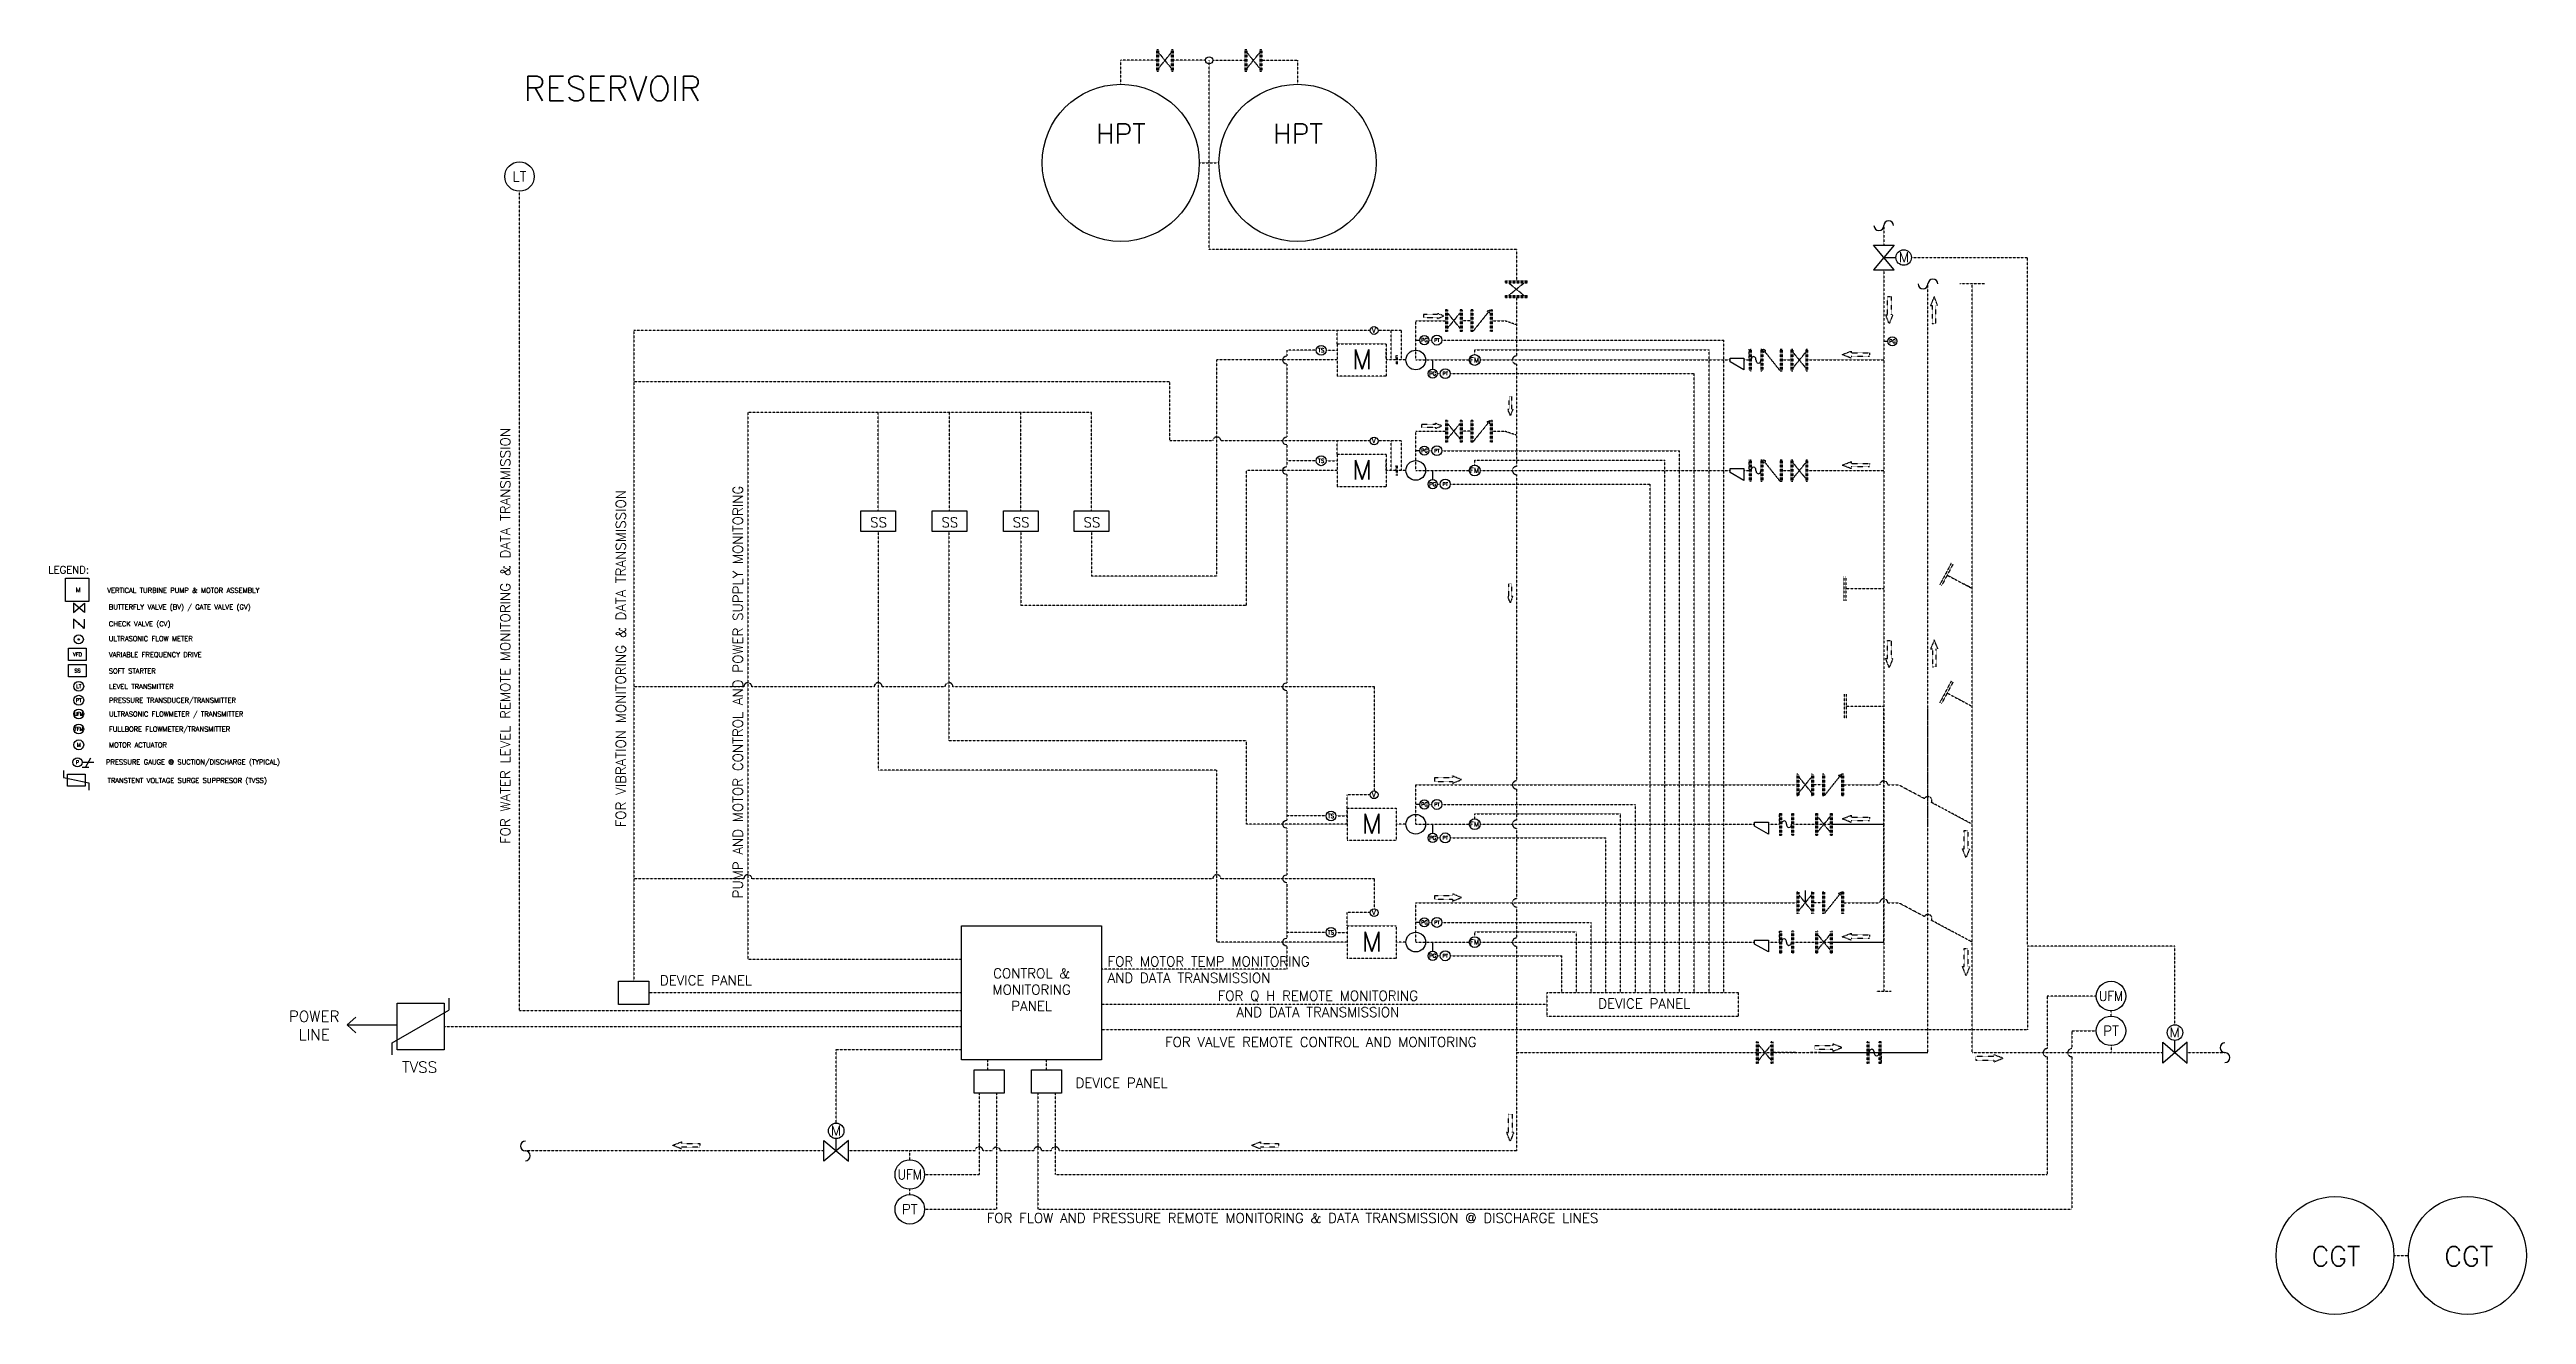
# Model space of a CAD drawing. Header units: inches. Extents: x 54971 to 80190, y -20447 to -7573.
import ezdxf
from ezdxf.enums import TextEntityAlignment as Align

# ---------------------------------------------------------------- set-up
doc = ezdxf.new("R2010")
doc.units = ezdxf.units.IN
doc.header["$MEASUREMENT"] = 0
for name, pattern in [('CENTER', [2, 1.25, -0.25, 0.25, -0.25]), ('HIDDEN', [0.375, 0.25, -0.125]), ('HIDDEN2', [0.1875, 0.125, -0.0625])]:
    doc.linetypes.add(name, pattern=pattern)
for name, color, linetype in [('1', 1, 'CENTER'), ('2', 2, 'HIDDEN'), ('DP-BUTTERFLY VALVE_GATE VALVE', 251, 'Continuous'), ('DP-CHECK VALVE', 251, 'Continuous'), ('DP-LINES', 6, 'Continuous'), ('DP-PUMP&MOTOR', 251, 'Continuous'), ('E-Transmitter', 2, 'Continuous'), ('FENCE', 1, 'Continuous'), ('M-HVAC-PIPE-NEW', 6, 'HIDDEN2'), ('P-TXT2', 3, 'Continuous'), ('text', 3, 'Continuous'), ('WIRE-DASH', 1, 'HIDDEN')]:
    doc.layers.add(name, color=color, linetype=linetype)
doc.layers.add('M-HVAC-PIPE-TEXT', color=2, linetype='Continuous', lineweight=25)
doc.styles.add('SIMPLEX', font='simplex.shx')
doc.styles.add('SIMS', font='simplex.shx')

# ---------------------------------------------------------------- blocks, each defined once
blk = doc.blocks.new('gate valve')
at = {"layer": 'DP-BUTTERFLY VALVE_GATE VALVE'}
blk.add_lwpolyline([(-2.93, 2.48), (-2.93, -2.48), (2.93, 2.48), (2.93, -2.48)], close=True, dxfattribs=at)
blk = doc.blocks.new('CHECK VALVE')
at = {"layer": 'DP-CHECK VALVE'}
for p, q in [((-2.9, 2.5), (-2.9, -2.5)), ((-0.2, 0.2), (-2.9, 2.5)), ((2.9, 2.5), (2.9, -2.5)), ((2.4, -2), (0.2, -0.2)), ((2.2, -2.2), (2.4, -2)), ((2.9, -2.5), (2.2, -2.2)), ((2.5, -1.8), (2.4, -2)), ((2.9, -2.5), (2.5, -1.8))]:
    blk.add_line(p, q, dxfattribs=at)
blk.add_circle((0, 0), 0.312, dxfattribs=at)

msp = doc.modelspace()

# ---------------------------------------------------------------- linework, layer by layer
at = {"color": 70, "ltscale": 10}
for points in [[(67568, -10774, -1), (67568, -10692, -1)], [(67568, -11598, -1), (67568, -11516, -1)], [(67568, -11899, -1), (67568, -11817, -1)], [(67568, -14100, -1), (67568, -14018, -1)], [(67568, -15499, -1), (67568, -15417, -1)], [(67568, -16054, -1), (67568, -15972, -1)], [(67568, -16699, -1), (67568, -16617, -1)]]:
    msp.add_lwpolyline(points, format="xyb", dxfattribs=at)
at = {"color": 6}
for points in [[(72221, -10713), (72221, -10833), (72081, -10753), (72081, -10713)], [(72221, -11838), (72221, -11958), (72081, -11878), (72081, -11838)], [(72471, -15438), (72471, -15558), (72331, -15478), (72331, -15438)], [(72471, -16638), (72471, -16758), (72331, -16678), (72331, -16638)]]:
    msp.add_lwpolyline(points, close=True, dxfattribs=at)
at = {"color": 8}
for centre, radius in [((66777, -7683), 36.6), ((65877, -8727), 800), ((67677, -8727), 800), ((68881, -10733), 100), ((68881, -11857), 100), ((68881, -15458), 100), ((68881, -16658), 100)]:
    msp.add_circle(centre, radius, dxfattribs=at)
at = {"color": 2}
for centre in [(69481, -10733), (69481, -11858), (69481, -15458), (69481, -16658)]:
    msp.add_circle(centre, 55, dxfattribs=at)
for centre in [(78240, -19847), (79590, -19847)]:
    msp.add_circle(centre, 600)
at = {"color": 6}
for centre, major_axis, start_param, end_param in [((72320, -10732), (-0.5, -33), 1.570796, 4.749297), ((72370, -10733), (-0.5, -33), 4.712389, 7.89089), ((72320, -11857), (-0.5, -33), 1.570796, 4.749297), ((72370, -11858), (-0.5, -33), 4.712389, 7.89089), ((72631, -15457), (-0.5, -33), 1.570796, 4.749297), ((72681, -15458), (-0.5, -33), 4.712389, 7.89089), ((72631, -16657), (-0.5, -33), 1.570796, 4.749297), ((72681, -16658), (-0.5, -33), 4.712389, 7.89089), ((73523, -17782), (0.5, 33), 4.712389, 7.89089), ((73573, -17783), (0.5, 33), 1.570796, 4.749297)]:
    msp.add_ellipse(centre, major_axis=major_axis, ratio=0.75765, start_param=start_param, end_param=end_param, dxfattribs=at)
at = {"layer": '1', "color": 6}
for p, q in [((72586, -16548), (72606, -16548)), ((72726, -16548), (72706, -16548))]:
    msp.add_line(p, q, dxfattribs=at)
at = {"layer": '2', "ltscale": 0.2}
for points in [[(74159, -10087), (74122, -10179), (74140, -10179), (74140, -10362), (74177, -10362), (74177, -10179), (74195, -10179)], [(69167, -10285), (69098, -10258), (69098, -10271), (68960, -10271), (68960, -10299), (69098, -10299), (69098, -10313)], [(73701, -10363), (73665, -10272), (73683, -10272), (73683, -10088), (73720, -10088), (73720, -10272), (73738, -10272)], [(73224, -10678), (73315, -10642), (73315, -10660), (73499, -10660), (73499, -10697), (73315, -10697), (73315, -10715)], [(69844, -11298), (69818, -11234), (69831, -11234), (69831, -11105), (69857, -11105), (69857, -11234), (69870, -11234)], [(69147, -11404), (69078, -11376), (69078, -11390), (68940, -11390), (68940, -11418), (69078, -11418), (69078, -11431)], [(73224, -11803), (73315, -11767), (73315, -11785), (73499, -11785), (73499, -11822), (73315, -11822), (73315, -11840)], [(69843, -13203), (69817, -13139), (69830, -13139), (69830, -13011), (69856, -13011), (69856, -13139), (69868, -13139)], [(73701, -13863), (73665, -13772), (73683, -13772), (73683, -13588), (73720, -13588), (73720, -13772), (73738, -13772)], [(74160, -13582), (74123, -13673), (74142, -13673), (74142, -13857), (74178, -13857), (74178, -13673), (74197, -13673)], [(69346, -15004), (69254, -14967), (69254, -14986), (69071, -14986), (69071, -15022), (69254, -15022), (69254, -15041)], [(73224, -15403), (73315, -15367), (73315, -15385), (73499, -15385), (73499, -15422), (73315, -15422), (73315, -15440)], [(74484, -15798), (74447, -15707), (74465, -15707), (74465, -15523), (74502, -15523), (74502, -15707), (74520, -15707)], [(69346, -16204), (69254, -16167), (69254, -16186), (69071, -16186), (69071, -16222), (69254, -16222), (69254, -16241)], [(73224, -16603), (73315, -16567), (73315, -16585), (73499, -16585), (73499, -16622), (73315, -16622), (73315, -16640)], [(74484, -16998), (74447, -16907), (74465, -16907), (74465, -16723), (74502, -16723), (74502, -16907), (74520, -16907)], [(73218, -17731), (73127, -17694), (73127, -17713), (72943, -17713), (72943, -17749), (73127, -17749), (73127, -17768)], [(74859, -17840), (74767, -17804), (74767, -17822), (74584, -17822), (74584, -17859), (74767, -17859), (74767, -17877)], [(69842, -18685), (69806, -18594), (69824, -18594), (69824, -18410), (69861, -18410), (69861, -18594), (69879, -18594)], [(61315, -18726), (61406, -18690), (61406, -18708), (61590, -18708), (61590, -18745), (61406, -18745), (61406, -18763)], [(67208, -18727), (67299, -18690), (67299, -18708), (67483, -18708), (67483, -18745), (67299, -18745), (67299, -18763)]]:
    msp.add_lwpolyline(points, close=True, dxfattribs=at)
at = {"layer": 'DP-BUTTERFLY VALVE_GATE VALVE'}
for p, q in [((68923, -10533), (68881, -10533)), ((73688, -10545), (73646, -10545)), ((69053, -10733), (69053, -10825)), ((68923, -11658), (68881, -11658)), ((69053, -11858), (69053, -11950)), ((68923, -15258), (68881, -15258)), ((69053, -15458), (69053, -15550)), ((68923, -16458), (68881, -16458)), ((69053, -16658), (69053, -16750))]:
    msp.add_line(p, q, dxfattribs=at)
for centre in [(68969, -10531), (73734, -10543), (69053, -10872), (68969, -11656), (69053, -11997), (68969, -15257), (69053, -15597), (68969, -16457), (69053, -16797)]:
    msp.add_circle(centre, 46.6, dxfattribs=at)
at = {"layer": 'DP-LINES', "ltscale": 0.2}
for p, q in [((59037, -17228), (59037, -17349)), ((58002, -17501), (58510, -17501)), ((58460, -17804), (58460, -17683))]:
    msp.add_line(p, q, dxfattribs=at)
for points in [[(63232, -12268), (63584, -12268), (63584, -12479), (63232, -12479)], [(63958, -12268), (64310, -12268), (64310, -12479), (63958, -12479)], [(64684, -12268), (65036, -12268), (65036, -12479), (64684, -12479)], [(65404, -12268), (65756, -12268), (65756, -12479), (65404, -12479)], [(64255, -16492), (65681, -16492), (65681, -17857), (64255, -17857)], [(61071, -17055), (61071, -17294), (60765, -17294), (60765, -17055)], [(58510, -17278), (58987, -17278), (58987, -17754), (58510, -17754)], [(64690, -17957), (64690, -18196), (64384, -18196), (64384, -17957)], [(65275, -17957), (65275, -18196), (64968, -18196), (64968, -17957)]]:
    msp.add_lwpolyline(points, close=True, dxfattribs=at)
for points in [[(58460, -17683), (59037, -17349)], [(58002, -17501), (58090, -17422)], [(58002, -17501), (58090, -17581)]]:
    msp.add_lwpolyline(points, dxfattribs=at)
at = {"layer": 'DP-LINES', "color": 6, "ltscale": 0.2}
for centre, start, end in [((73696, -9365), 0, 180), ((73596, -9365), 180, 0), ((74046, -9959), 180, 0), ((74146, -9959), 0, 180), ((77120, -17733), 90, 270), ((77120, -17833), 270, 90), ((59815, -18733), 90, 270), ((59815, -18833), 270, 90)]:
    msp.add_arc(centre, 50, start, end, dxfattribs=at)
at = {"layer": 'DP-PUMP&MOTOR'}
for p, q in [((73646, -9690), (73770, -9690)), ((76611, -17783), (76611, -17658)), ((62980, -18783), (62980, -18658))]:
    msp.add_line(p, q, dxfattribs=at)
at = {"layer": 'DP-PUMP&MOTOR', "color": 6}
msp.add_line((72846, -16133), (72846, -16258), dxfattribs=at)
at = {"layer": 'DP-PUMP&MOTOR'}
for centre in [(73849, -9690), (76611, -17579), (62980, -18579)]:
    msp.add_circle(centre, 79.2, dxfattribs=at)
at = {"layer": 'DP-PUMP&MOTOR', "color": 2}
for centre in [(68457, -10433), (68457, -11557), (68457, -15158), (68457, -16358)]:
    msp.add_circle(centre, 39.6, dxfattribs=at)
at = {"layer": 'E-Transmitter'}
for centre, radius in [((59755, -8866), 150), ((67918, -10634), 50), ((69096, -10531), 50.6), ((69181, -10872), 50.6), ((67918, -11759), 50), ((69096, -11656), 50.6), ((69181, -11997), 50.6), ((68018, -15374), 50), ((69096, -15257), 50.6), ((69181, -15597), 50.6), ((68018, -16559), 50), ((69096, -16457), 50.6), ((69181, -16797), 50.6), ((75960, -17207), 150), ((75960, -17561), 150), ((63729, -19023), 150), ((63729, -19377), 150)]:
    msp.add_circle(centre, radius, dxfattribs=at)
at = {"layer": 'M-HVAC-PIPE-NEW', "color": 8}
for p, q in [((65877, -7927), (65877, -7683)), ((66242, -7683), (65877, -7683)), ((66242, -7573), (66242, -7793)), ((66242, -7573), (66262, -7573)), ((66242, -7793), (66262, -7793)), ((66252, -7573), (66252, -7793)), ((66262, -7573), (66262, -7793)), ((66392, -7763), (66262, -7603)), ((66392, -7603), (66262, -7763)), ((66392, -7573), (66392, -7793)), ((66392, -7573), (66412, -7573)), ((66392, -7793), (66412, -7793)), ((66402, -7573), (66402, -7793)), ((66412, -7573), (66412, -7793)), ((66740, -7683), (66412, -7683)), ((66777, -9610), (66777, -7683)), ((66813, -7683), (67142, -7683)), ((67142, -7573), (67142, -7793)), ((67142, -7573), (67162, -7573)), ((67142, -7793), (67162, -7793)), ((67152, -7573), (67152, -7793)), ((67162, -7573), (67162, -7793)), ((67292, -7763), (67162, -7603)), ((67292, -7603), (67162, -7763)), ((67292, -7573), (67292, -7793)), ((67292, -7573), (67312, -7573)), ((67292, -7793), (67312, -7793)), ((67302, -7573), (67302, -7793)), ((67312, -7573), (67312, -7793)), ((67312, -7683), (67677, -7683)), ((67677, -7683), (67677, -7927)), ((66677, -8727), (66877, -8727)), ((69906, -9610), (66777, -9610)), ((69906, -9610), (69906, -9928)), ((73929, -9690), (75111, -9690)), ((75111, -16700), (75111, -9690)), ((69796, -9928), (70016, -9928)), ((69796, -9948), (69796, -9928)), ((69796, -9938), (70016, -9938)), ((69796, -9948), (70016, -9948)), ((69796, -10078), (70016, -10078)), ((69796, -10098), (69796, -10078)), ((69986, -9948), (69826, -10078)), ((69826, -9948), (69986, -10078)), ((70016, -9948), (70016, -9928)), ((70016, -10098), (70016, -10078)), ((69796, -10088), (70016, -10088)), ((69796, -10098), (70016, -10098)), ((68081, -10568), (68081, -10898)), ((68081, -10568), (68581, -10568)), ((68581, -10568), (68581, -10898)), ((68681, -10733), (68581, -10733)), ((68681, -10733), (68681, -10683)), ((68681, -10683), (68681, -10783)), ((68691, -10683), (68691, -10783)), ((68781, -10733), (68691, -10733)), ((68581, -10898), (68081, -10898)), ((68081, -11693), (68081, -12023)), ((68081, -11693), (68581, -11693)), ((68581, -11693), (68581, -12023)), ((68681, -11857), (68681, -11807)), ((68681, -11807), (68681, -11907)), ((68691, -11807), (68691, -11907)), ((68581, -12023), (68081, -12023)), ((68681, -11857), (68581, -11857)), ((68781, -11857), (68691, -11857)), ((68181, -15293), (68181, -15623)), ((68181, -15293), (68681, -15293)), ((68681, -15293), (68681, -15623)), ((68681, -15623), (68181, -15623)), ((68781, -15458), (68681, -15458)), ((68181, -16493), (68181, -16823)), ((68181, -16493), (68681, -16493)), ((68681, -16493), (68681, -16823)), ((68681, -16823), (68181, -16823)), ((68781, -16658), (68681, -16658)), ((76611, -16700), (75111, -16700)), ((75111, -16700), (75111, -17550)), ((76611, -17500), (76611, -16700)), ((75111, -17550), (65681, -17550)), ((62980, -18500), (62980, -17750)), ((62980, -17750), (64255, -17750))]:
    msp.add_line(p, q, dxfattribs=at)
at = {"layer": 'M-HVAC-PIPE-NEW', "color": 30}
for p, q in [((59755, -17356), (59755, -9016)), ((64255, -17356), (59755, -17356))]:
    msp.add_line(p, q, dxfattribs=at)
at = {"layer": 'M-HVAC-PIPE-NEW', "color": 6}
for p, q in [((73646, -9365), (73646, -9565)), ((73646, -9814), (73646, -17158)), ((74096, -17783), (74096, -9959)), ((74671, -9959), (74421, -9959)), ((74546, -17783), (74546, -9959)), ((68881, -10733), (68881, -10333)), ((68881, -10333), (69183, -10333)), ((69183, -10223), (69183, -10443)), ((69203, -10223), (69183, -10223)), ((69193, -10223), (69193, -10443)), ((69203, -10223), (69203, -10443)), ((69203, -10413), (69333, -10253)), ((69203, -10253), (69333, -10413)), ((69333, -10223), (69333, -10443)), ((69353, -10223), (69333, -10223)), ((69343, -10223), (69343, -10443)), ((69353, -10223), (69353, -10443)), ((69443, -10333), (69353, -10333)), ((69443, -10223), (69443, -10443)), ((69463, -10223), (69443, -10223)), ((69453, -10223), (69453, -10443)), ((69463, -10223), (69463, -10443)), ((69463, -10443), (69621, -10246)), ((69609, -10237), (69639, -10223)), ((69632, -10255), (69609, -10237)), ((69632, -10255), (69639, -10223)), ((69639, -10223), (69639, -10443)), ((69659, -10223), (69639, -10223)), ((69649, -10223), (69649, -10443)), ((69659, -10223), (69659, -10443)), ((69659, -10333), (69783, -10333)), ((69906, -10374), (69783, -10333)), ((69906, -10098), (69906, -10692)), ((69203, -10443), (69183, -10443)), ((69353, -10443), (69333, -10443)), ((69463, -10443), (69443, -10443)), ((69659, -10443), (69639, -10443)), ((68881, -10733), (69426, -10733)), ((69536, -10733), (72081, -10733)), ((69906, -10774), (69906, -11817)), ((72221, -10733), (72275, -10733)), ((72275, -10733), (72275, -10623)), ((72275, -10623), (72275, -10843)), ((72275, -10623), (72295, -10623)), ((72275, -10843), (72295, -10843)), ((72285, -10623), (72285, -10843)), ((72295, -10623), (72295, -10843)), ((72395, -10623), (72395, -10843)), ((72395, -10623), (72415, -10623)), ((72395, -10843), (72415, -10843)), ((72405, -10623), (72405, -10843)), ((72415, -10623), (72415, -10843)), ((72445, -10637), (72415, -10623)), ((72422, -10655), (72415, -10623)), ((72422, -10655), (72445, -10637)), ((72591, -10843), (72434, -10646)), ((72591, -10623), (72591, -10843)), ((72591, -10623), (72611, -10623)), ((72591, -10843), (72611, -10843)), ((72601, -10623), (72601, -10843)), ((72611, -10623), (72611, -10843)), ((72611, -10733), (72701, -10733)), ((72701, -10623), (72701, -10843)), ((72701, -10623), (72721, -10623)), ((72701, -10843), (72721, -10843)), ((72711, -10623), (72711, -10843)), ((72721, -10623), (72721, -10843)), ((72851, -10813), (72721, -10653)), ((72851, -10653), (72721, -10813)), ((72851, -10623), (72851, -10843)), ((72851, -10623), (72871, -10623)), ((72851, -10843), (72871, -10843)), ((72861, -10623), (72861, -10843)), ((72871, -10623), (72871, -10843)), ((72871, -10733), (73646, -10733)), ((69183, -11348), (69183, -11568)), ((69203, -11348), (69183, -11348)), ((69193, -11348), (69193, -11568)), ((69203, -11348), (69203, -11568)), ((69333, -11348), (69333, -11568)), ((69353, -11348), (69333, -11348)), ((69343, -11348), (69343, -11568)), ((69353, -11348), (69353, -11568)), ((69443, -11348), (69443, -11568)), ((69463, -11348), (69443, -11348)), ((69453, -11348), (69453, -11568)), ((69463, -11348), (69463, -11568)), ((69609, -11362), (69639, -11348)), ((69632, -11380), (69639, -11348)), ((69639, -11348), (69639, -11568)), ((69659, -11348), (69639, -11348)), ((69649, -11348), (69649, -11568)), ((69659, -11348), (69659, -11568)), ((68881, -11858), (68881, -11458)), ((68881, -11458), (69183, -11458)), ((69203, -11568), (69183, -11568)), ((69203, -11538), (69333, -11378)), ((69203, -11378), (69333, -11538)), ((69353, -11568), (69333, -11568)), ((69443, -11458), (69353, -11458)), ((69463, -11568), (69443, -11568)), ((69463, -11568), (69621, -11371)), ((69632, -11380), (69609, -11362)), ((69659, -11568), (69639, -11568)), ((69659, -11458), (69783, -11458)), ((69906, -11499), (69783, -11458)), ((72275, -11858), (72275, -11748)), ((72275, -11748), (72275, -11968)), ((72275, -11748), (72295, -11748)), ((72285, -11748), (72285, -11968)), ((72295, -11748), (72295, -11968)), ((72395, -11748), (72395, -11968)), ((72395, -11748), (72415, -11748)), ((72405, -11748), (72405, -11968)), ((72415, -11748), (72415, -11968)), ((72445, -11762), (72415, -11748)), ((72422, -11780), (72415, -11748)), ((72422, -11780), (72445, -11762)), ((72591, -11968), (72434, -11771)), ((72591, -11748), (72591, -11968)), ((72591, -11748), (72611, -11748)), ((72601, -11748), (72601, -11968)), ((72611, -11748), (72611, -11968)), ((72701, -11748), (72701, -11968)), ((72701, -11748), (72721, -11748)), ((72711, -11748), (72711, -11968)), ((72721, -11748), (72721, -11968)), ((72851, -11938), (72721, -11778)), ((72851, -11778), (72721, -11938)), ((72851, -11748), (72851, -11968)), ((72851, -11748), (72871, -11748)), ((72861, -11748), (72861, -11968)), ((72871, -11748), (72871, -11968)), ((68881, -11858), (69426, -11858)), ((69536, -11858), (72081, -11858)), ((69906, -11899), (69906, -13058)), ((72221, -11858), (72275, -11858)), ((72275, -11968), (72295, -11968)), ((72395, -11968), (72415, -11968)), ((72591, -11968), (72611, -11968)), ((72611, -11858), (72701, -11858)), ((72701, -11968), (72721, -11968)), ((72851, -11968), (72871, -11968)), ((72871, -11858), (73646, -11858)), ((74332, -12803), (74215, -13023)), ((74350, -12812), (74233, -13033)), ((69906, -13058), (69906, -14258)), ((73241, -12933), (73241, -13183)), ((73261, -12933), (73261, -13183)), ((73261, -13058), (73646, -13058)), ((74291, -12922), (74546, -13058)), ((74546, -13058), (74461, -13013)), ((74332, -14003), (74215, -14223)), ((74350, -14012), (74233, -14233)), ((74291, -14122), (74546, -14258)), ((69906, -14258), (69906, -15017)), ((73242, -14133), (73242, -14383)), ((73261, -14258), (73646, -14258)), ((73262, -14133), (73262, -14383)), ((73646, -15458), (73646, -14258)), ((74096, -15458), (74096, -14258)), ((68881, -15458), (68881, -15058)), ((68881, -15058), (72761, -15058)), ((69906, -15099), (69906, -15417)), ((72761, -14948), (72761, -15168)), ((72781, -14948), (72761, -14948)), ((72771, -14948), (72771, -15168)), ((72781, -14948), (72781, -15168)), ((72781, -15138), (72911, -14978)), ((72781, -14978), (72911, -15138)), ((72911, -14948), (72911, -15168)), ((72931, -14948), (72911, -14948)), ((72921, -14948), (72921, -15168)), ((72931, -14948), (72931, -15168)), ((73021, -15058), (72931, -15058)), ((73021, -14948), (73021, -15168)), ((73041, -14948), (73021, -14948)), ((73031, -14948), (73031, -15168)), ((73041, -14948), (73041, -15168)), ((73041, -15168), (73198, -14971)), ((73186, -14962), (73217, -14948)), ((73210, -14980), (73186, -14962)), ((73210, -14980), (73217, -14948)), ((73217, -14948), (73217, -15168)), ((73237, -14948), (73217, -14948)), ((73227, -14948), (73227, -15168)), ((73237, -14948), (73237, -15168)), ((73237, -15058), (73605, -15058)), ((73687, -15058), (73796, -15058)), ((74060, -15198), (73796, -15058)), ((72586, -15458), (72586, -15348)), ((72586, -15348), (72586, -15568)), ((72586, -15348), (72606, -15348)), ((72596, -15348), (72596, -15568)), ((72606, -15348), (72606, -15568)), ((72706, -15348), (72706, -15568)), ((72706, -15348), (72726, -15348)), ((72716, -15348), (72716, -15568)), ((72726, -15348), (72726, -15568)), ((72781, -15168), (72761, -15168)), ((72931, -15168), (72911, -15168)), ((72951, -15348), (72951, -15568)), ((72951, -15348), (72971, -15348)), ((72961, -15348), (72961, -15568)), ((72971, -15348), (72971, -15568)), ((73101, -15538), (72971, -15378)), ((73101, -15378), (72971, -15538)), ((73041, -15168), (73021, -15168)), ((73101, -15348), (73101, -15568)), ((73101, -15348), (73121, -15348)), ((73111, -15348), (73111, -15568)), ((73121, -15348), (73121, -15568)), ((73237, -15168), (73217, -15168)), ((74546, -15458), (74132, -15237)), ((68881, -15458), (69426, -15458)), ((69536, -15458), (72331, -15458)), ((69906, -15499), (69906, -16217)), ((72471, -15458), (72586, -15458)), ((72471, -15458), (72586, -15458)), ((72586, -15568), (72606, -15568)), ((72706, -15458), (72706, -15458)), ((72706, -15568), (72726, -15568)), ((72726, -15458), (73646, -15458)), ((72726, -15458), (72951, -15458)), ((72951, -15568), (72971, -15568)), ((73101, -15568), (73121, -15568)), ((73121, -15458), (73646, -15458)), ((73646, -16658), (73646, -15458)), ((74096, -16658), (74096, -15458)), ((68881, -16658), (68881, -16258)), ((68881, -16258), (72761, -16258)), ((69906, -16299), (69906, -16617)), ((72761, -16148), (72761, -16368)), ((72781, -16148), (72761, -16148)), ((72781, -16368), (72761, -16368)), ((72771, -16148), (72771, -16368)), ((72781, -16148), (72781, -16368)), ((72781, -16338), (72911, -16178)), ((72781, -16178), (72911, -16338)), ((72911, -16148), (72911, -16368)), ((72931, -16148), (72911, -16148)), ((72931, -16368), (72911, -16368)), ((72921, -16148), (72921, -16368)), ((72931, -16148), (72931, -16368)), ((73021, -16258), (72931, -16258)), ((73021, -16148), (73021, -16368)), ((73041, -16148), (73021, -16148)), ((73041, -16368), (73021, -16368)), ((73031, -16148), (73031, -16368)), ((73041, -16148), (73041, -16368)), ((73041, -16368), (73198, -16171)), ((73186, -16162), (73217, -16148)), ((73210, -16180), (73186, -16162)), ((73210, -16180), (73217, -16148)), ((73217, -16148), (73217, -16368)), ((73237, -16148), (73217, -16148)), ((73237, -16368), (73217, -16368)), ((73227, -16148), (73227, -16368)), ((73237, -16148), (73237, -16368)), ((73237, -16258), (73605, -16258)), ((73687, -16258), (73796, -16258)), ((74060, -16398), (73796, -16258)), ((72586, -16658), (72586, -16548)), ((72586, -16548), (72586, -16768)), ((72596, -16548), (72596, -16768)), ((72606, -16548), (72606, -16768)), ((72706, -16548), (72706, -16768)), ((72716, -16548), (72716, -16768)), ((72726, -16548), (72726, -16768)), ((72951, -16548), (72951, -16768)), ((72971, -16548), (72951, -16548)), ((72961, -16548), (72961, -16768)), ((72971, -16548), (72971, -16768)), ((73101, -16738), (72971, -16578)), ((73101, -16578), (72971, -16738)), ((73101, -16548), (73101, -16768)), ((73121, -16548), (73101, -16548)), ((73111, -16548), (73111, -16768)), ((73121, -16548), (73121, -16768)), ((74546, -16658), (74132, -16437)), ((68881, -16658), (69426, -16658)), ((69536, -16658), (72331, -16658)), ((69906, -16699), (69906, -17783)), ((72471, -16658), (72586, -16658)), ((72471, -16658), (72586, -16658)), ((72586, -16768), (72606, -16768)), ((72706, -16658), (72706, -16658)), ((72706, -16768), (72726, -16768)), ((72726, -16658), (73646, -16658)), ((72726, -16658), (72951, -16658)), ((72951, -16768), (72971, -16768)), ((73101, -16768), (73121, -16768)), ((73121, -16658), (73646, -16658)), ((73571, -17158), (73721, -17158)), ((58991, -17516), (64255, -17516)), ((69906, -17783), (74096, -17783)), ((69906, -17783), (69906, -18783)), ((72351, -17893), (72351, -17673)), ((72371, -17673), (72351, -17673)), ((72371, -17893), (72351, -17893)), ((72361, -17893), (72361, -17673)), ((72371, -17893), (72371, -17673)), ((72371, -17703), (72501, -17863)), ((72371, -17863), (72501, -17703)), ((72501, -17893), (72501, -17673)), ((72521, -17673), (72501, -17673)), ((72521, -17893), (72501, -17893)), ((72511, -17893), (72511, -17673)), ((72521, -17893), (72521, -17673)), ((72746, -17783), (72521, -17783)), ((73001, -17783), (74096, -17783)), ((73478, -17893), (73478, -17673)), ((73498, -17673), (73478, -17673)), ((73498, -17893), (73478, -17893)), ((73488, -17893), (73488, -17673)), ((73498, -17893), (73498, -17673)), ((73598, -17893), (73598, -17673)), ((73618, -17673), (73598, -17673)), ((73618, -17893), (73598, -17893)), ((73608, -17893), (73608, -17673)), ((73618, -17893), (73618, -17673)), ((73618, -17783), (73618, -17893)), ((74546, -17783), (76486, -17783)), ((76735, -17783), (77120, -17783)), ((62856, -18783), (59815, -18783)), ((64393, -18783), (63105, -18783)), ((64571, -18783), (64475, -18783)), ((64991, -18783), (64653, -18783)), ((65170, -18783), (65073, -18783)), ((69906, -18783), (65251, -18783))]:
    msp.add_line(p, q, dxfattribs=at)
at = {"layer": 'M-HVAC-PIPE-NEW', "color": 2}
for p, q in [((60918, -10433), (60918, -17055)), ((68417, -10433), (60918, -10433)), ((68081, -10568), (68081, -10433)), ((68736, -10433), (68496, -10433)), ((68631, -10733), (68631, -10433)), ((68736, -10733), (68736, -10433)), ((66377, -10957), (60918, -10957)), ((66377, -11557), (66377, -10957)), ((66815, -11557), (66377, -11557)), ((68417, -11557), (66897, -11557)), ((68081, -11693), (68081, -11557)), ((68736, -11557), (68496, -11557)), ((68631, -11857), (68631, -11557)), ((68736, -11857), (68736, -11557)), ((62039, -14059), (60918, -14059)), ((63367, -14059), (62121, -14059)), ((64087, -14059), (63449, -14059)), ((68460, -14059), (64169, -14059)), ((68460, -15118), (68460, -14059)), ((68181, -15458), (68181, -15158)), ((68417, -15158), (68181, -15158)), ((62039, -16013), (60918, -16013)), ((66815, -16013), (62121, -16013)), ((68460, -16013), (66897, -16013)), ((68460, -16318), (68460, -16013)), ((68181, -16493), (68181, -16358)), ((68417, -16358), (68181, -16358)), ((64255, -17175), (61071, -17175))]:
    msp.add_line(p, q, dxfattribs=at)
at = {"layer": 'M-HVAC-PIPE-NEW', "color": 4}
for p, q in [((69016, -10531), (69046, -10531)), ((69147, -10532), (72017, -10532)), ((72017, -17175), (72017, -10532)), ((69481, -10678), (69481, -10628)), ((69481, -10628), (71867, -10628)), ((71867, -17175), (71867, -10628)), ((69100, -10872), (69130, -10872)), ((69231, -10872), (71717, -10872)), ((71717, -17175), (71717, -10872)), ((69016, -11656), (69046, -11656)), ((69147, -11656), (71567, -11656)), ((69481, -11803), (69481, -11753)), ((69481, -11753), (71417, -11753)), ((71417, -17175), (71417, -11753)), ((71567, -17175), (71567, -11656)), ((69100, -11997), (69130, -11997)), ((69231, -11996), (71267, -11996)), ((71267, -17175), (71267, -11996)), ((69016, -15257), (69046, -15257)), ((69147, -15257), (71117, -15257)), ((69481, -15403), (69481, -15353)), ((69481, -15353), (70967, -15353)), ((70967, -17175), (70967, -15353)), ((71117, -17175), (71117, -15257)), ((69100, -15597), (69130, -15597)), ((69231, -15597), (70817, -15597)), ((70817, -17175), (70817, -15597)), ((69016, -16457), (69046, -16457)), ((69147, -16457), (70667, -16457)), ((69481, -16603), (69481, -16553)), ((69481, -16553), (70517, -16553)), ((70517, -17175), (70517, -16553)), ((70667, -17175), (70667, -16457)), ((69100, -16797), (69130, -16797)), ((69231, -16797), (70367, -16797)), ((70367, -17175), (70367, -16797)), ((70217, -17294), (65681, -17294)), ((70217, -17175), (70217, -17413)), ((72167, -17175), (70217, -17175)), ((72167, -17175), (70867, -17175)), ((72167, -17413), (72167, -17175)), ((70217, -17413), (72167, -17413))]:
    msp.add_line(p, q, dxfattribs=at)
at = {"layer": 'M-HVAC-PIPE-NEW', "color": 1}
for p, q in [((66856, -12933), (66856, -10733)), ((68081, -10733), (66856, -10733)), ((65580, -11268), (62080, -11268)), ((62080, -11268), (62080, -16833)), ((63408, -12268), (63408, -11268)), ((64134, -12268), (64134, -11268)), ((64860, -12268), (64860, -11268)), ((65580, -12268), (65580, -11268)), ((68081, -11858), (67156, -11858)), ((67156, -13233), (67156, -11858)), ((63408, -12479), (63408, -14908)), ((64128, -12479), (64128, -14608)), ((64860, -12479), (64860, -13233)), ((65580, -12479), (65580, -12933)), ((66856, -12933), (65580, -12933)), ((67156, -13233), (64860, -13233)), ((67156, -14608), (64128, -14608)), ((67156, -15458), (67156, -14608)), ((66856, -14908), (63408, -14908)), ((66856, -16658), (66856, -14908)), ((68181, -15458), (67156, -15458)), ((62080, -16833), (64255, -16833)), ((68181, -16658), (66856, -16658)), ((75310, -17207), (75310, -17742)), ((75810, -17207), (75310, -17207)), ((75960, -17411), (75960, -17357)), ((75560, -17561), (75810, -17561)), ((75560, -17561), (75560, -17742)), ((64523, -17957), (64523, -17857)), ((65121, -17957), (65121, -17857)), ((75310, -17824), (75310, -19023)), ((75560, -17824), (75560, -19377)), ((75960, -17711), (75960, -17783)), ((64434, -18196), (64434, -19023)), ((64612, -18196), (64612, -19377)), ((65032, -18196), (65032, -19377)), ((65211, -18196), (65211, -19023)), ((63729, -18873), (63729, -18783)), ((63879, -19023), (64434, -19023)), ((65211, -19023), (75310, -19023)), ((63729, -19227), (63729, -19173)), ((63879, -19377), (64612, -19377)), ((65032, -19377), (75560, -19377))]:
    msp.add_line(p, q, dxfattribs=at)
at = {"layer": 'M-HVAC-PIPE-NEW', "color": 70}
for p, q in [((67868, -10634), (67568, -10634)), ((67568, -10634), (67568, -10692)), ((67568, -10774), (67568, -11516)), ((67968, -10634), (68081, -10634)), ((67568, -11598), (67568, -11817)), ((67868, -11759), (67568, -11759)), ((67968, -11759), (68081, -11759)), ((67568, -11899), (67568, -14018)), ((67568, -14100), (67568, -15417)), ((67968, -15374), (67568, -15374)), ((68068, -15374), (68181, -15374)), ((67568, -15499), (67568, -15972)), ((67568, -16054), (67568, -16617)), ((67968, -16559), (67568, -16559)), ((68068, -16559), (68181, -16559)), ((67568, -16699), (67568, -16934)), ((67568, -16934), (65681, -16934))]:
    msp.add_line(p, q, dxfattribs=at)
at = {"layer": 'M-HVAC-PIPE-NEW'}
for p, q in [((68581, -10733), (68581, -10623)), ((68581, -11857), (68581, -11747)), ((72766, -17783), (72766, -17783)), ((73001, -17783), (72886, -17783)), ((73001, -17783), (72886, -17783)), ((78840, -19847), (78990, -19847))]:
    msp.add_line(p, q, dxfattribs=at)
at = {"layer": 'P-TXT2', "ltscale": 0.2}
for p, q in [((55302, -14828), (55423, -14828)), ((55303, -14877), (55369, -14877)), ((55388, -14785), (55336, -14877))]:
    msp.add_line(p, q, dxfattribs=at)
at = {"layer": 'P-TXT2'}
msp.add_lwpolyline([(55134, -13191), (55133, -12954), (55370, -12953), (55371, -13190)], close=True, dxfattribs=at)
at = {"layer": 'P-TXT2', "ltscale": 0.2}
for points in [[(55165, -13667), (55345, -13667), (55345, -13791), (55165, -13791)], [(55165, -13833), (55345, -13833), (55345, -13957), (55165, -13957)], [(55153, -14948), (55332, -14948), (55332, -15072), (55153, -15072)]]:
    msp.add_lwpolyline(points, close=True, dxfattribs=at)
msp.add_lwpolyline([(55113, -14910), (55113, -14983), (55372, -15037), (55372, -15110)], dxfattribs=at)
for centre, radius in [((55268, -13577), 46.6), ((55268, -13577), 7.06), ((55268, -14055), 50), ((55268, -14196), 50), ((55268, -14336), 50), ((55268, -14489), 50), ((55268, -14650), 50), ((55255, -14828), 46.6)]:
    msp.add_circle(centre, radius, dxfattribs=at)
at = {"layer": 'WIRE-DASH', "color": 2, "ltscale": 10}
for points in [[(66897, -11557, 1), (66815, -11557, 1)], [(62121, -14059, 1), (62039, -14059, 1)], [(63449, -14059, 1), (63367, -14059, 1)], [(64169, -14059, 1), (64087, -14059, 1)], [(66897, -16013, 1), (66815, -16013, 1)]]:
    msp.add_lwpolyline(points, format="xyb", dxfattribs=at)
at = {"layer": 'WIRE-DASH', "color": 1, "ltscale": 10}
for points in [[(62121, -16013, 1), (62039, -16013, 1)], [(75310, -17824, -1), (75310, -17742, -1)], [(75560, -17824, -1), (75560, -17742, -1)]]:
    msp.add_lwpolyline(points, format="xyb", dxfattribs=at)
at = {"layer": 'WIRE-DASH', "color": 6, "ltscale": 10}
for centre, start, end in [((69906, -10733), 90, 270), ((69906, -11858), 90, 270), ((69906, -15058), 90, 270), ((73646, -15058), 0, 180), ((74096, -15218), 331.9275, 151.9275), ((69906, -15458), 90, 270), ((69906, -16258), 90, 270), ((73646, -16258), 0, 180), ((74096, -16418), 331.9275, 151.9275), ((69906, -16658), 90, 270), ((64434, -18783), 0, 180), ((64612, -18786), 0, 180), ((65032, -18783), 0, 180), ((65211, -18783), 0, 180)]:
    msp.add_arc(centre, 40.9, start, end, dxfattribs=at)

# ---------------------------------------------------------------- block references
at = {"layer": 'DP-BUTTERFLY VALVE_GATE VALVE', "yscale": 42.50000000465661}
for p, xscale, zscale, rotation in [((73646, -9690), 42.50000000465661, 42.50000000465661, 90.00343038521252), ((76611, -17783), -42.50000000465661, 42.5, 180), ((62980, -18783), -42.50000000465661, 42.5, 180)]:
    msp.add_blockref('gate valve', p, dxfattribs=dict(at, xscale=xscale, zscale=zscale, rotation=rotation))
at = {"layer": 'P-TXT2', "xscale": 18.75, "yscale": 18.75, "zscale": 18.75}
for name, p in [('gate valve', (55271, -13255)), ('CHECK VALVE', (55268, -13418))]:
    msp.add_blockref(name, p, dxfattribs=at)

# ---------------------------------------------------------------- texts
at = {"layer": 'DP-PUMP&MOTOR', "color": 3, "style": 'SIMPLEX'}
msp.add_text('RESERVOIR', height=250, dxfattribs=at).set_placement((60702, -7970), align=Align.MIDDLE_CENTER)
at = {"layer": 'DP-PUMP&MOTOR', "color": 1, "style": 'SIMPLEX'}
for s, height, p in [('PG', 37.5, (68969, -10531)), ('PG', 37.5, (73734, -10543)), ('M', 200, (68335, -10727)), ('M', 200, (68335, -11851)), ('PG', 37.5, (68969, -11656)), ('M', 200, (68435, -15452)), ('PG', 37.5, (68969, -15257)), ('M', 200, (68435, -16652)), ('PG', 37.5, (68969, -16457))]:
    msp.add_text(s, height=height, dxfattribs=at).set_placement(p, align=Align.MIDDLE_CENTER)
for p in [(69053, -10872), (69053, -11997), (69053, -15597), (69053, -16797)]:
    msp.add_text('PG', height=37.5, rotation=0, dxfattribs=at).set_placement(p, align=Align.MIDDLE_CENTER)
at = {"layer": 'FENCE', "color": 3, "char_height": 200, "attachment_point": 2, "style": 'SIMS'}
for s, insert, width in [('\\A1;\\pt0;HPT', (65879, -8331, -422), 488.69), ('\\A1;CGT', (78250, -19756, -317), 366.51)]:
    msp.add_mtext(s, dxfattribs=dict(at, insert=insert, width=width))
for s, insert in [('\\A1;\\pt0;HPT', (67682, -8331, -422)), ('\\A1;\\pt0;CGT', (79603, -19756, -317))]:
    msp.add_mtext(s, dxfattribs=dict(at, insert=insert))
at = {"layer": 'M-HVAC-PIPE-TEXT', "color": 3, "char_height": 100, "width": 7820.76, "attachment_point": 2, "rotation": 90, "style": 'SIMS'}
for s, insert in [('FOR WATER LEVEL REMOTE MONITORING & DATA TRANSMISSION', (59561, -13542, -110)), ('FOR VIBRATION MONITORING & DATA TRANSMISSION', (60737, -13773, -110)), ('PUMP AND MOTOR CONTROL AND POWER SUPPLY MONITORING ', (61929, -14113, -110))]:
    msp.add_mtext(s, dxfattribs=dict(at, insert=insert))
at = {"layer": 'M-HVAC-PIPE-TEXT', "color": 3, "ltscale": 0.2, "char_height": 100, "style": 'SIMPLEX'}
for s, insert, width, attachment_point in [('FOR MOTOR TEMP MONITORING\\PAND DATA TRANSMISSION', (65743, -16805, -220), 2431.62, 1), ('CONTROL &\\PMONITORING PANEL', (64970, -16925, -220), 1029.12, 2), ('FOR Q H REMOTE MONITORING\\PAND DATA TRANSMISSION', (67884, -17154, -220), 4184.2, 2), ('FOR VALVE REMOTE CONTROL AND MONITORING', (67914, -17624, -220), 4184.2, 2)]:
    msp.add_mtext(s, dxfattribs=dict(at, insert=insert, width=width, attachment_point=attachment_point))
at = {"layer": 'M-HVAC-PIPE-TEXT', "color": 3, "char_height": 100, "attachment_point": 2, "style": 'SIMS'}
for s, insert, width in [('DEVICE PANEL', (61654, -16997, -110), 1108.7), ('DEVICE PANEL', (71208, -17233, -110), 1108.7), ('DEVICE PANEL', (65886, -18040, -110), 1108.7), ('FOR FLOW AND PRESSURE REMOTE MONITORING & DATA TRANSMISSION @ DISCHARGE LINES ', (67626, -19416, -110), 8152.47)]:
    msp.add_mtext(s, dxfattribs=dict(at, insert=insert, width=width))
at = {"layer": 'M-HVAC-PIPE-TEXT', "char_height": 112.5, "width": 363.55, "attachment_point": 2, "style": 'SIMS'}
for s, insert in [('POWER LINE', (57665, -17357)), ('TVSS', (58738, -17874))]:
    msp.add_mtext(s, dxfattribs=dict(at, insert=insert))
at = {"layer": 'P-TXT2', "color": 4, "style": 'SIMPLEX'}
msp.add_text('LEGEND:', height=75, dxfattribs=at).set_placement((54958, -12906))
at = {"layer": 'P-TXT2', "color": 1, "style": 'SIMPLEX'}
for s, height, p in [('M', 47.2, (55262, -13071)), ('VFD', 37.5, (55255, -13729)), ('SS', 37.5, (55255, -13895)), ('LT', 37.5, (55268, -14055)), ('PT', 37.5, (55268, -14196)), ('P', 37.5, (55255, -14828)), ('M', 37.5, (55268, -14650))]:
    msp.add_text(s, height=height, dxfattribs=at).set_placement(p, align=Align.MIDDLE_CENTER)
at = {"layer": 'P-TXT2', "style": 'SIMPLEX'}
for s, p in [('VERTICAL TURBINE PUMP & MOTOR ASSEMBLY', (55559, -13103)), ('BUTTERFLY VALVE (BV) / GATE VALVE (GV)', (55574, -13273)), ('CHECK VALVE (CV) ', (55574, -13443)), ('ULTRASONIC FLOW METER', (55574, -13594)), ('VARIABLE FREQUENCY DRIVE', (55574, -13757)), ('SOFT STARTER', (55574, -13923)), ('LEVEL TRANSMITTER', (55576, -14081)), ('PRESSURE TRANSDUCER/TRANSMITTER', (55576, -14221)), ('ULTRASONIC FLOWMETER / TRANSMITTER', (55576, -14362)), ('FULLBORE FLOWMETER/TRANSMITTER', (55576, -14515)), ('MOTOR ACTUATOR', (55576, -14676)), ('PRESSURE GAUGE @ SUCTION/DISCHARGE (TYPICAL)', (55546, -14850)), ('TRANSTENT VOLTAGE SURGE SUPPRESOR (TVSS)', (55561, -15038))]:
    msp.add_text(s, height=50, dxfattribs=at).set_placement(p)
at = {"layer": 'P-TXT2', "color": 1, "style": 'SIMPLEX', "width": 0.75}
for s, p in [('UFM', (55268, -14336)), ('FFM', (55268, -14489))]:
    msp.add_text(s, height=37.5, dxfattribs=at).set_placement(p, align=Align.MIDDLE_CENTER)
at = {"layer": 'text', "style": 'SIMS'}
for s, height, p in [('LT', 100, (59755, -8866)), ('V', 50, (68455, -10431)), ('PT', 33.8, (69096, -10531)), ('TS', 41.7, (67918, -10634)), ('FM', 50, (69479, -10732)), ('V', 50, (68455, -11555)), ('TS', 41.7, (67918, -11759)), ('PT', 33.8, (69096, -11656)), ('FM', 50, (69479, -11856)), ('V', 50, (68455, -15156)), ('TS', 41.7, (68018, -15374)), ('PT', 33.8, (69096, -15257)), ('FM', 50, (69479, -15457)), ('V', 50, (68455, -16356)), ('TS', 41.7, (68018, -16559)), ('PT', 33.8, (69096, -16457)), ('FM', 50, (69479, -16657)), ('PT', 100, (75960, -17561)), ('M', 100, (76608, -17576)), ('M', 100, (62978, -18576)), ('PT', 100, (63729, -19377))]:
    msp.add_text(s, height=height, dxfattribs=at).set_placement(p, align=Align.MIDDLE_CENTER)
for s, height, rotation, p in [('M', 100, 0.0034, (73852, -9686)), ('PT', 33.8, 0, (69181, -10872)), ('PT', 33.8, 0, (69181, -11997)), ('PT', 33.8, 0, (69181, -15597)), ('PT', 33.8, 0, (69181, -16797))]:
    msp.add_text(s, height=height, rotation=rotation, dxfattribs=at).set_placement(p, align=Align.MIDDLE_CENTER)
for p in [(63411, -12436), (64137, -12436), (64863, -12436), (65583, -12436)]:
    msp.add_text('SS', height=100, dxfattribs=at).set_placement(p, align=Align.CENTER)
at = {"layer": 'text', "style": 'SIMS', "width": 0.9}
for p in [(75960, -17207), (63729, -19023)]:
    msp.add_text('UFM', height=100, dxfattribs=at).set_placement(p, align=Align.MIDDLE_CENTER)

doc.saveas('drawing.dxf')
